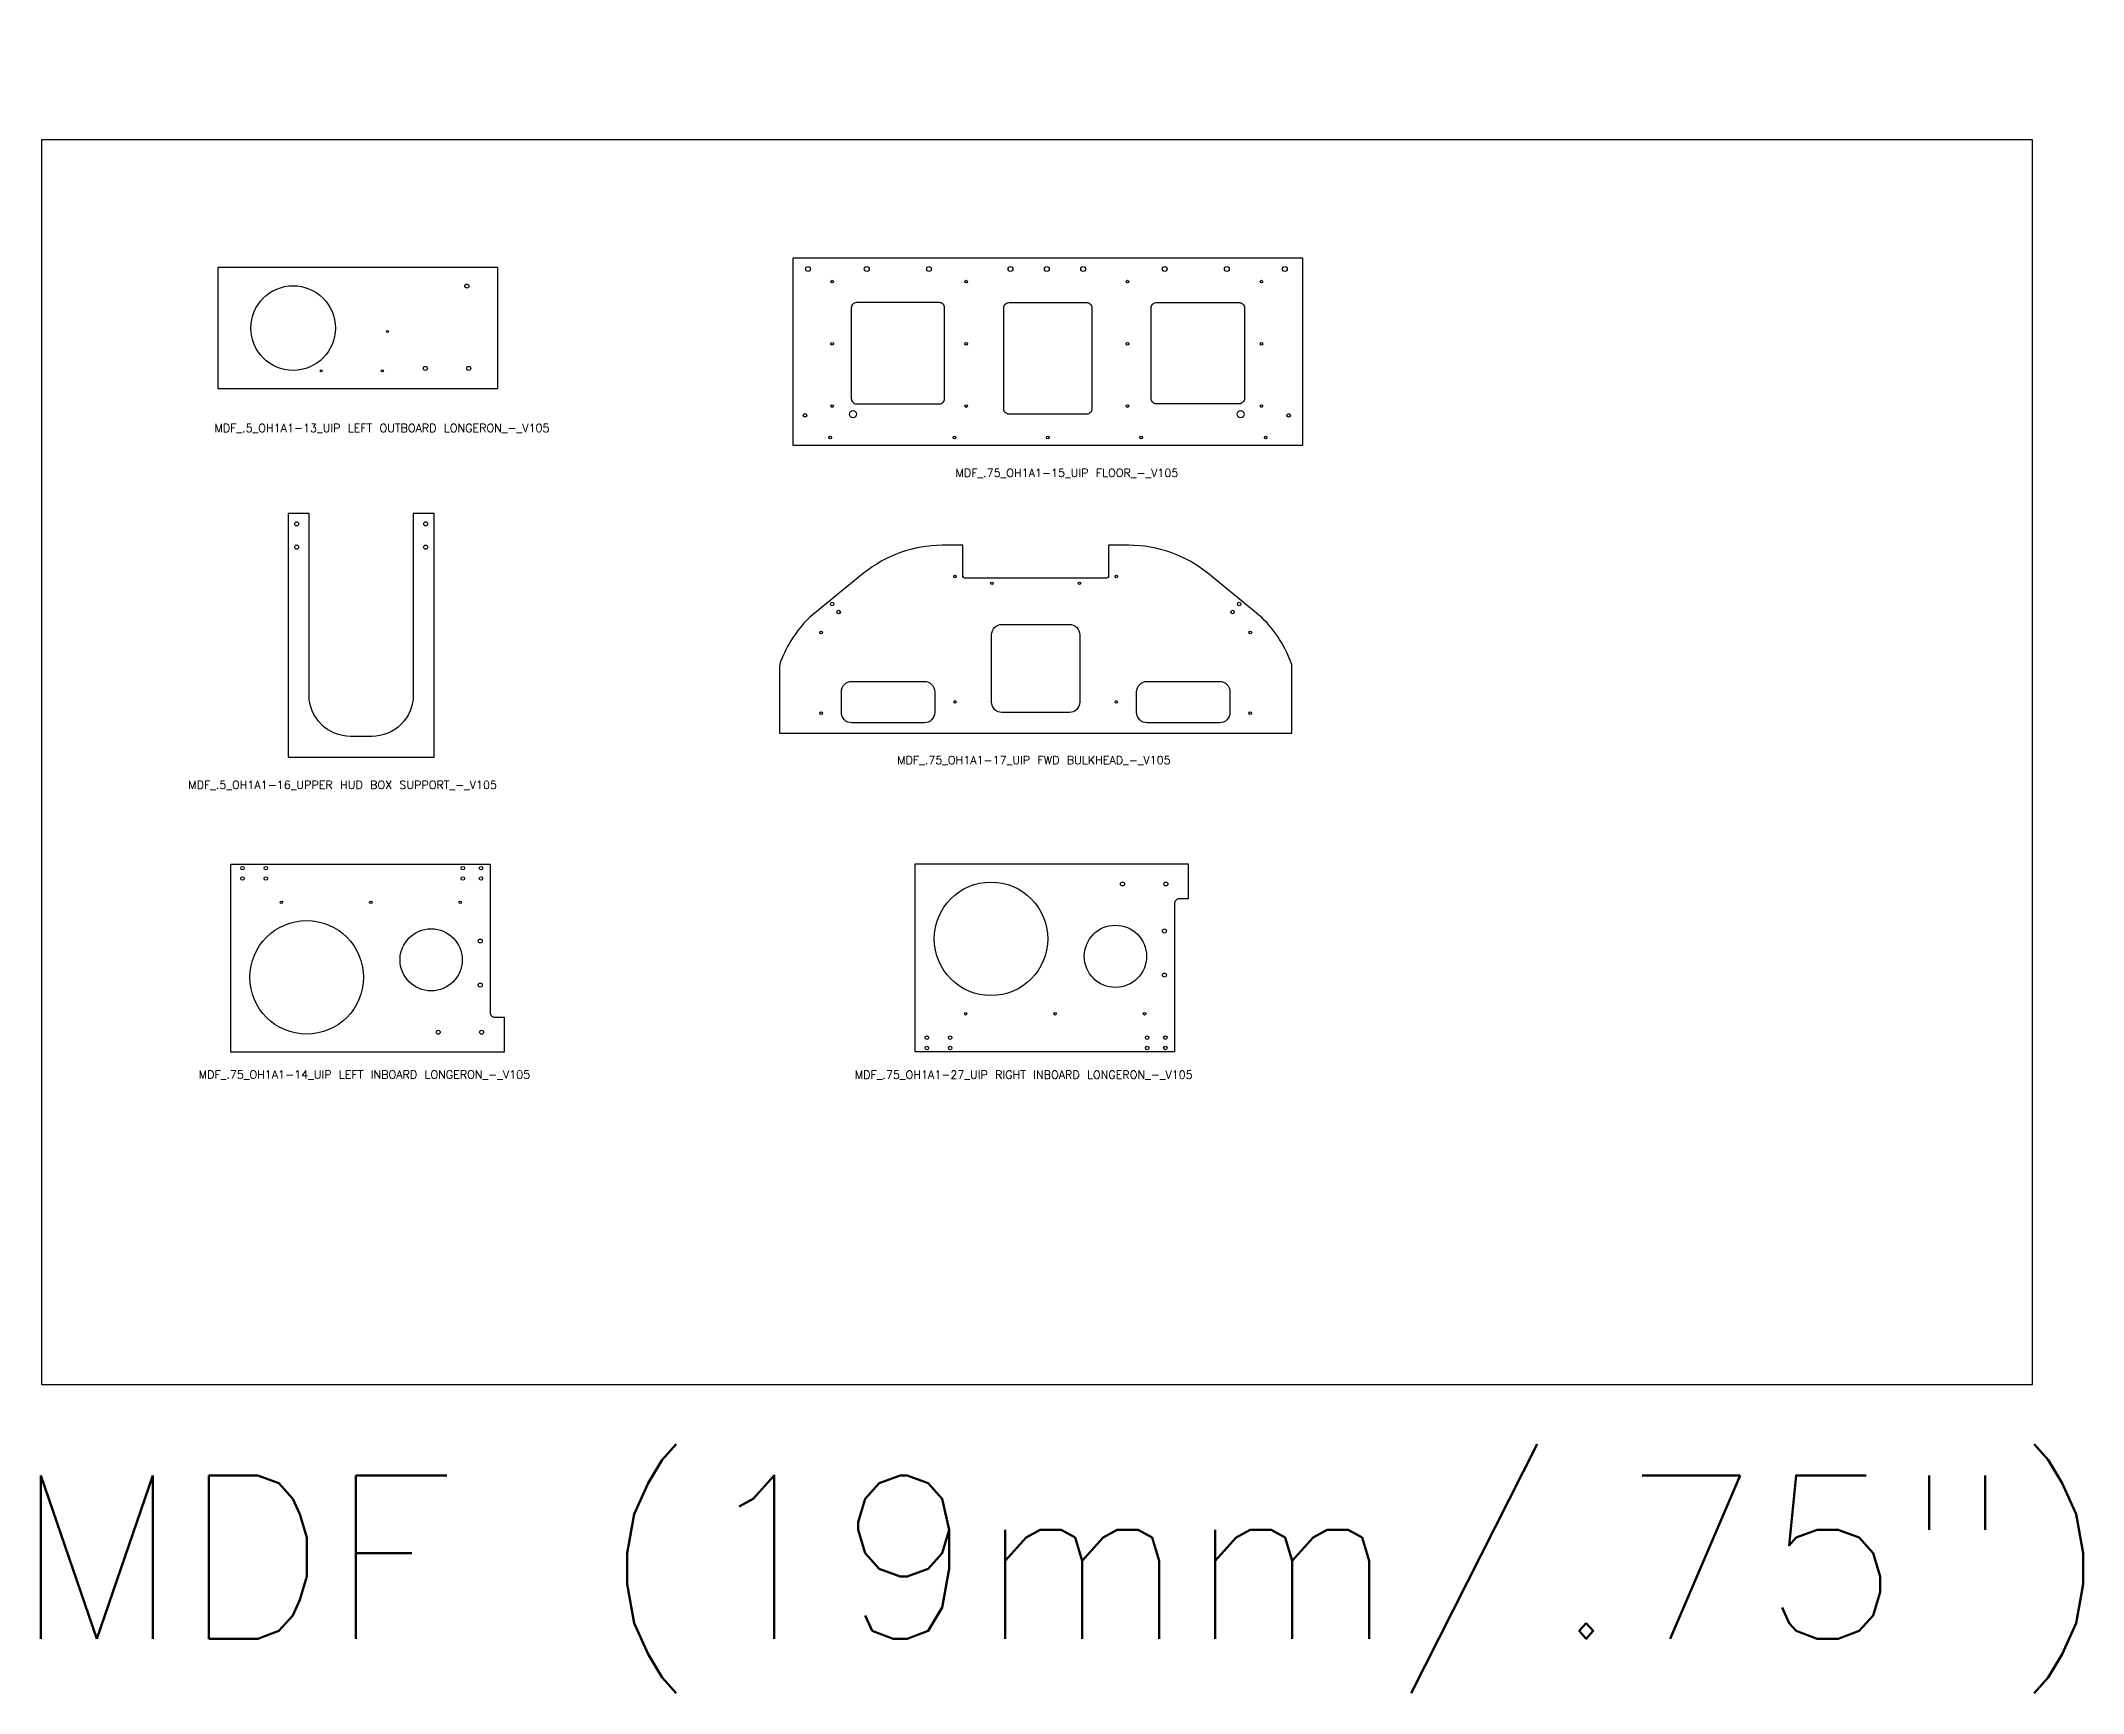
# Model space of a CAD drawing. Header units: millimetres. Extents: x 8001 to 31110, y 868 to 17125.
# Drawn here: x 13089 to 15590, y 870 to 2894 of the extents above; entities that cross this region are included whole.
import ezdxf

# ---------------------------------------------------------------- set-up
doc = ezdxf.new("R2010")
doc.units = ezdxf.units.MM
doc.styles.get("Standard").update_dxf_attribs({"font": 'txt.shx'})

msp = doc.modelspace()

# ---------------------------------------------------------------- texts
for s, height, p in [('MDF_.5_OH1A1-13_UIP LEFT OUTBOARD LONGERON_-_V105', 10, (13301.6, 2414.6)), ('MDF_.75_OH1A1-15_UIP FLOOR_-_V105', 10, (14209.1, 2359.7)), ('MDF_.75_OH1A1-17_UIP FWD BULKHEAD_-_V105', 10, (14137.6, 2008)), ('MDF_.5_OH1A1-16_UPPER HUD BOX SUPPORT_-_V105', 10, (13269.4, 1977.6)), ('MDF_.75_OH1A1-14_UIP LEFT INBOARD LONGERON_-_V105', 10, (13282.2, 1622.9)), ('MDF_.75_OH1A1-27_UIP RIGHT INBOARD LONGERON_-_V105', 10, (14085.8, 1622.7)), ('MDF (19mm/.75")', 200, (13054.6, 937.1))]:
    msp.add_text(s, height=height).set_placement(p)

# ---------------------------------------------------------------- linework, layer by layer
at = {"color": 0, "linetype": 'ByBlock', "lineweight": -2}
msp.add_lwpolyline([(15528.1, 1248.4), (15528.1, 2772.4), (13089.7, 2772.4), (13089.7, 1248.4)], close=True, dxfattribs=at)
for points in [[(14634.6, 2398.5), (14634.6, 2627.8), (14009.8, 2627.8), (14009.8, 2398.5)], [(13648.7, 2468), (13648.7, 2616.1), (13305.8, 2616.1), (13305.8, 2468)]]:
    msp.add_lwpolyline(points, close=True)
for points in [[(14189.3, 2449.3, 0.414214), (14195.7, 2455.7), (14195.7, 2566.8, 0.414214), (14189.3, 2573.2), (14087.7, 2573.2, 0.414214), (14081.4, 2566.8), (14081.4, 2455.7, 0.414214), (14087.7, 2449.3)], [(14369.8, 2436.6), (14274.6, 2436.6, -0.414214), (14268.2, 2443), (14268.2, 2566.8, -0.414214), (14274.6, 2573.2), (14369.8, 2573.2, -0.414214), (14376.2, 2566.8), (14376.2, 2443, -0.414214)], [(14448.7, 2455.7), (14448.7, 2566.8, -0.414214), (14455, 2573.2), (14556.6, 2573.2, -0.414214), (14563, 2566.8), (14563, 2455.7, -0.414214), (14556.6, 2449.3), (14455, 2449.3, -0.414214)], [(13570.5, 2315), (13545.1, 2315), (13545.1, 2092.8, -0.414214), (13494.3, 2042), (13468.2, 2042, -0.414214), (13417.4, 2092.8), (13417.4, 2315), (13392, 2315), (13392, 2016.6), (13570.5, 2016.6)], [(14028.8, 2186.1, 0.101694), (13995.3, 2134.7, 0.093687), (13993.6, 2125.4), (13993.6, 2045.9), (14620.9, 2045.9), (14620.9, 2130, 0.112372), (14584.7, 2187.1), (14517.9, 2241.7, 0.172863), (14421.5, 2276), (14396.5, 2276), (14396.5, 2238.9, -0.414214), (14393.3, 2235.7), (14221.2, 2235.7, -0.414214), (14218, 2238.9), (14218, 2276), (14192.9, 2276, 0.172863), (14096.6, 2241.7), (14030.8, 2188, 0.026767)], [(14361.2, 2166.5), (14361.2, 2084, -0.414214), (14348.5, 2071.3), (14266, 2071.3, -0.414214), (14253.3, 2084), (14253.3, 2166.5, -0.414214), (14266, 2179.2), (14348.5, 2179.2, -0.414214)], [(14183.6, 2096.7), (14183.6, 2071.3, -0.414214), (14170.9, 2058.6), (14082, 2058.6, -0.414214), (14069.3, 2071.3), (14069.3, 2096.7, -0.414214), (14082, 2109.4), (14170.9, 2109.4, -0.414214)], [(14545.2, 2096.7), (14545.2, 2071.3, -0.414214), (14532.5, 2058.6), (14443.6, 2058.6, -0.414214), (14430.9, 2071.3), (14430.9, 2096.7, -0.414214), (14443.6, 2109.4), (14532.5, 2109.4, -0.414214)], [(13639.1, 1885.4), (13639.1, 1704.4, 0.414214), (13645.5, 1698), (13656.3, 1698), (13656.3, 1655.2), (13321.6, 1655.2), (13321.6, 1885.4)], [(14477.1, 1836.8), (14477.1, 1655.7), (14159.6, 1655.7), (14159.6, 1885.9), (14494.2, 1885.9), (14494.2, 1843.1), (14483.4, 1843.1, 0.414214)]]:
    msp.add_lwpolyline(points, format="xyb", close=True)
for centre, radius in [((14028.4, 2614.4), 2.98), ((14100.4, 2614.4), 2.98), ((14176.6, 2614.4), 2.98), ((14276.5, 2614.4), 2.98), ((14320.9, 2614.4), 2.98), ((14365.4, 2614.4), 2.98), ((14465.2, 2614.4), 2.98), ((14541.4, 2614.4), 2.98), ((14612.4, 2614.4), 2.98), ((13397.9, 2542), 51.8), ((13610.6, 2593.4), 2.46), ((14058.1, 2598.9), 1.59), ((14222.1, 2598.9), 1.59), ((14419.7, 2598.9), 1.59), ((14583.7, 2598.9), 1.59), ((13513.5, 2537.8), 1.35), ((14058.1, 2522.7), 1.59), ((14222.1, 2522.7), 1.59), ((14419.7, 2522.7), 1.59), ((14583.7, 2522.7), 1.59), ((13432.2, 2489.6), 1.35), ((13507.1, 2489.6), 1.35), ((13559.8, 2492.6), 2.46), ((13612.9, 2492.6), 2.46), ((14024.7, 2435.1), 2.15), ((14058.1, 2446.5), 1.59), ((14083.5, 2436.6), 4.36), ((14222.1, 2446.5), 1.59), ((14419.7, 2446.5), 1.59), ((14558.3, 2436.6), 4.36), ((14583.7, 2446.5), 1.59), ((14617.1, 2435.1), 2.15), ((14055.5, 2408.1), 1.59), ((14207.9, 2408.1), 1.59), ((14322.2, 2408.1), 1.59), ((14436.5, 2408.1), 1.59), ((14588.9, 2408.1), 1.59), ((13402.3, 2302.3), 2.46), ((13560.2, 2302.3), 2.46), ((13402.3, 2273.7), 2.46), ((13560.2, 2273.7), 2.46), ((14208.5, 2237.7), 1.59), ((14253.7, 2229.4), 1.59), ((14360.8, 2229.4), 1.59), ((14406, 2237.7), 1.59), ((14058.1, 2204.1), 2.15), ((14556.4, 2204.1), 2.15), ((14066.1, 2194.3), 2.15), ((14548.4, 2194.3), 2.15), ((14044.4, 2169.3), 1.59), ((14570.1, 2169.3), 1.59), ((14208.5, 2084.2), 1.59), ((14406, 2084.2), 1.59), ((14044.4, 2070.5), 1.59), ((14570.1, 2070.5), 1.59), ((13335.9, 1880.7), 2.15), ((13364.5, 1880.7), 2.15), ((13605.8, 1880.7), 2.15), ((13628, 1880.7), 2.15), ((13335.9, 1868), 2.15), ((13364.5, 1868), 2.15), ((13605.8, 1868), 2.15), ((13628, 1868), 2.15), ((14252.5, 1794.1), 69.5), ((14413.6, 1861.3), 2.46), ((14466.7, 1861.3), 2.46), ((13383.5, 1838.8), 1.59), ((13493.1, 1838.8), 1.59), ((13602.6, 1838.8), 1.59), ((13414.5, 1747), 69.5), ((13566.9, 1768.4), 38.1), ((14404.9, 1772.7), 38.1), ((14465, 1803.7), 2.46), ((13627.1, 1791.4), 2.46), ((14465, 1749.7), 2.46), ((13627.1, 1737.5), 2.46), ((14221.5, 1702.4), 1.59), ((14331, 1702.4), 1.59), ((14440.6, 1702.4), 1.59), ((13575.6, 1679.8), 2.46), ((13628.7, 1679.8), 2.46), ((14173.9, 1673.2), 2.15), ((14173.9, 1660.5), 2.15), ((14202.5, 1673.2), 2.15), ((14202.5, 1660.5), 2.15), ((14443.8, 1673.2), 2.15), ((14443.8, 1660.5), 2.15), ((14466, 1673.2), 2.15), ((14466, 1660.5), 2.15)]:
    msp.add_circle(centre, radius)

msp.set_redraw_order([(e.dxf.handle, doc.entitydb.next_handle()) for e in msp.query("TEXT MTEXT ATTDEF DIMENSION ARC_DIMENSION")])  # texts and dimensions are drawn at this point

doc.saveas('drawing.dxf')
